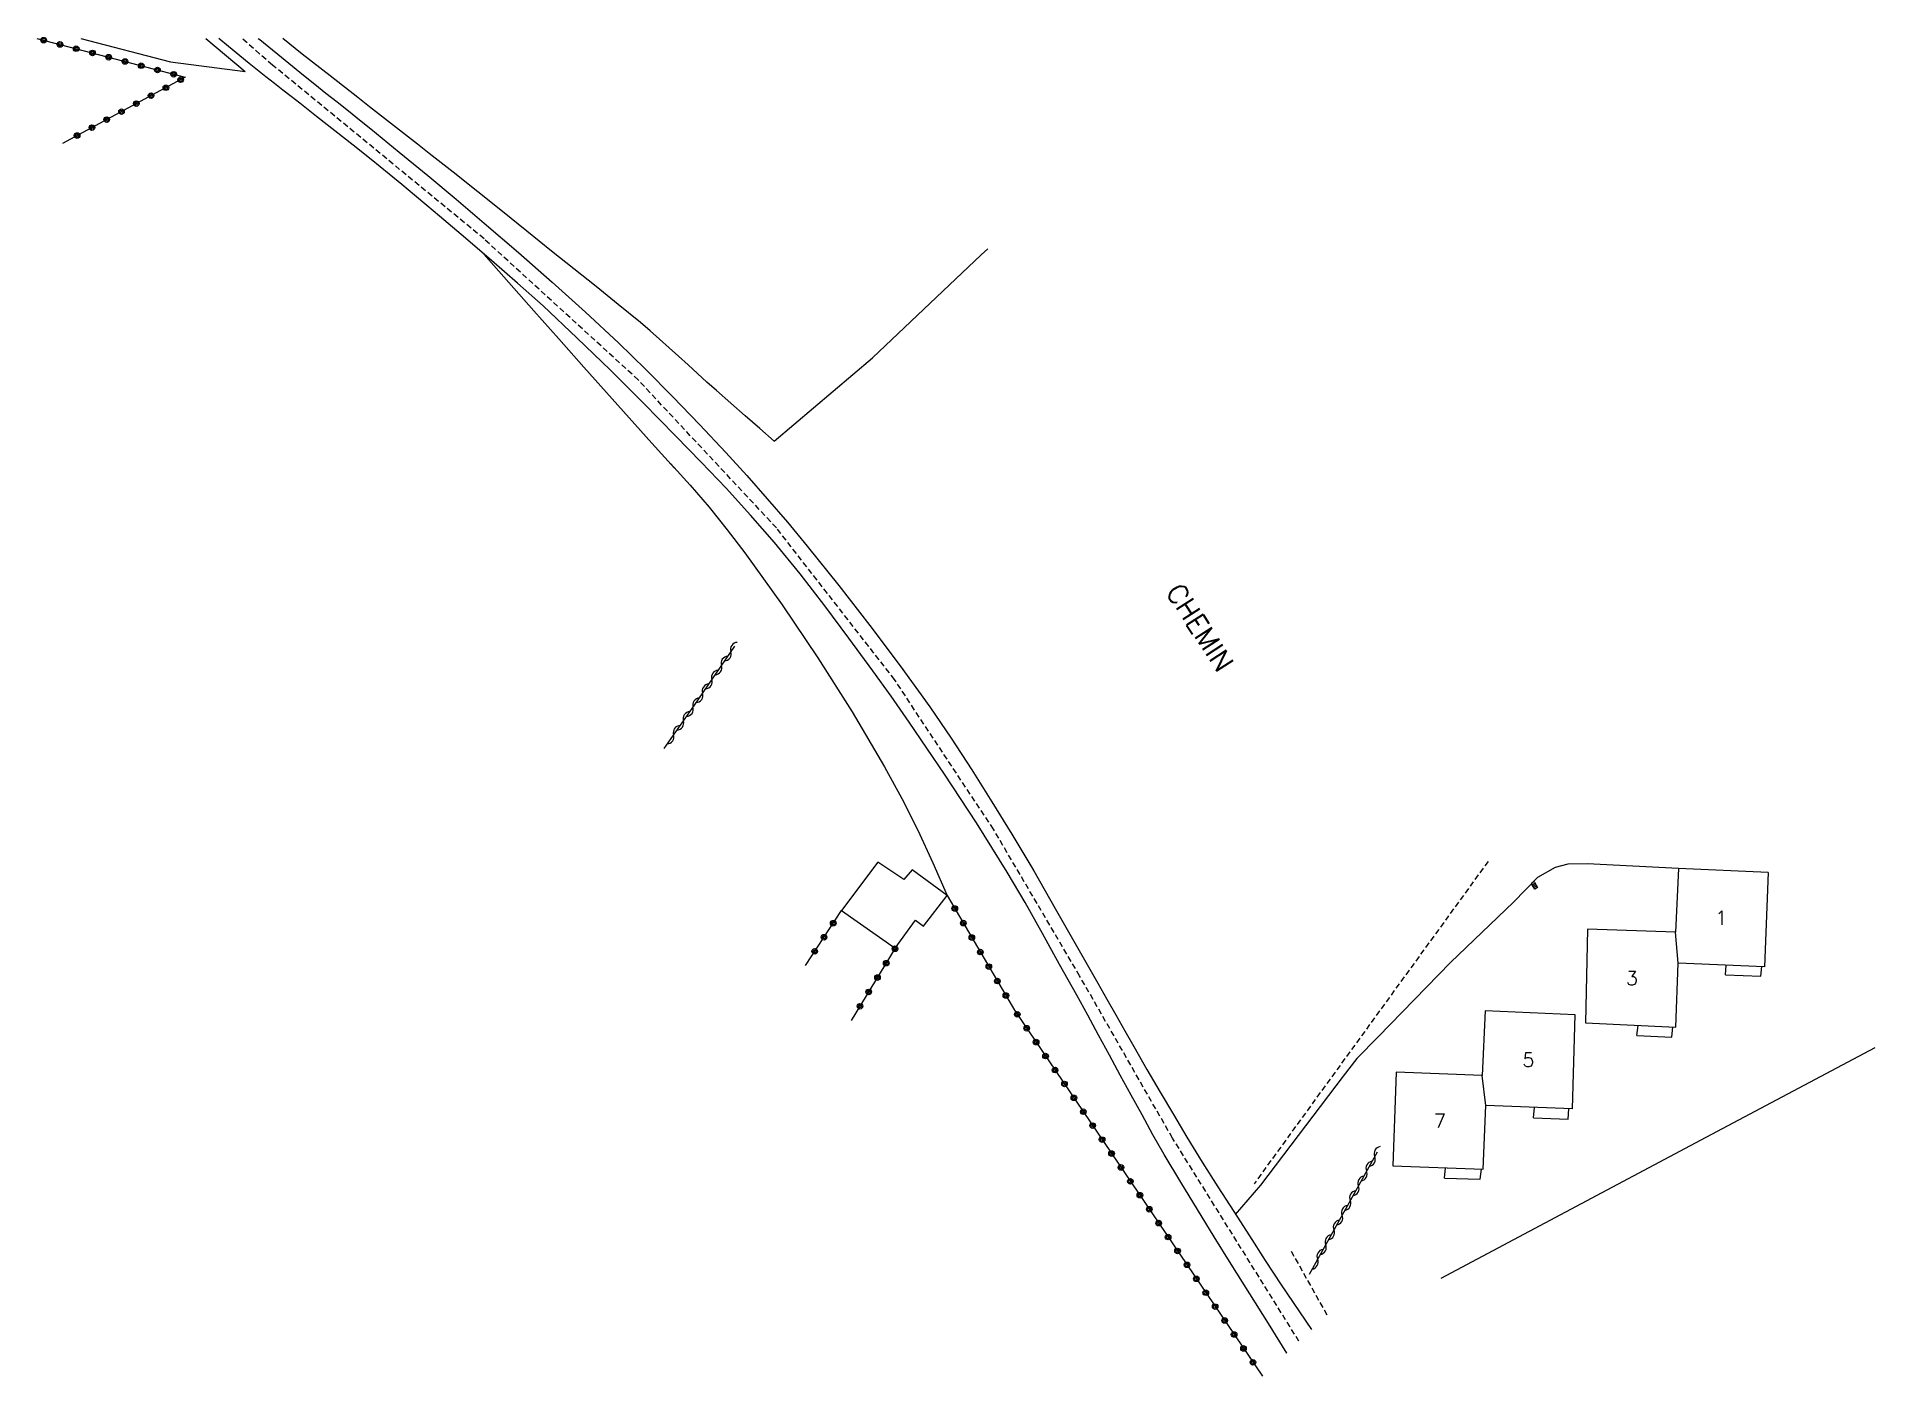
# Model space of a CAD drawing. Header units: millimetres. Extents: x 128208 to 129000, y 141060 to 142000.
# Drawn here: x 128207.8 to 128371.9, y 141880.6 to 142000.1 of the extents above; entities that cross this region are included whole.
import ezdxf
from ezdxf.enums import TextEntityAlignment as Align

# ---------------------------------------------------------------- set-up
doc = ezdxf.new("R2010")
doc.units = ezdxf.units.MM
doc.linetypes.add('DASHED', pattern=[0.75, 0.5, -0.25])
doc.layers.get('0').update_dxf_attribs({"linetype": 'CONTINUOUS'})
for name, color, linetype in [('W0001', 6, 'DASHED'), ('W0008', 7, 'CONTINUOUS'), ('W0017', 7, 'CONTINUOUS'), ('W0101', 7, 'CONTINUOUS'), ('W0104', 1, 'CONTINUOUS'), ('W0112', 1, 'DASHED'), ('W0211', 2, 'CONTINUOUS'), ('W0310', 3, 'CONTINUOUS'), ('W0322', 7, 'CONTINUOUS'), ('W0323', 7, 'CONTINUOUS'), ('W0330', 7, 'CONTINUOUS'), ('W0401', 7, 'CONTINUOUS'), ('W0989', 7, 'CONTINUOUS'), ('W0991', 7, 'CONTINUOUS'), ('W1102', 7, 'CONTINUOUS')]:
    doc.layers.add(name, color=color, linetype=linetype)
doc.styles.get("Standard").update_dxf_attribs({"font": 'romans.shx', "width": 0.85})

msp = doc.modelspace()

# ---------------------------------------------------------------- texts
at = {"layer": 'W0989'}
msp.add_text('CHEMIN', height=1.75, rotation=302.8518, dxfattribs=at).set_placement((128311.64, 141947.43), align=Align.MIDDLE_CENTER)
at = {"layer": 'W0991'}
for s, p in [('1', (128358.17, 141921.54)), ('3', (128350.21, 141916.14)), ('5', (128340.96, 141908.85)), ('7', (128333.06, 141903.43))]:
    msp.add_text(s, height=1.25, dxfattribs=at).set_placement(p, align=Align.MIDDLE_CENTER)

# ---------------------------------------------------------------- blocks, each defined once
blk = doc.blocks.new('T401')
for p, q in [((-0.3, 0.3), (0, 0.3)), ((-0.3, -0.25), (-0.3, 0.3)), ((-0.3, 0.15), (0, 0.15)), ((-0.3, 0), (0, 0)), ((0, 0.3), (0, -0.25)), ((-0.3, -0.15), (0, -0.15)), ((-0.3, -0.25), (-0.3, -0.3)), ((-0.3, -0.3), (0, -0.3)), ((0, -0.3), (0, -0.25))]:
    blk.add_line(p, q)
blk = doc.blocks.new('t310o')
at = {"color": 0, "linetype": 'Continuous'}
for centre, start, end in [((-0.5, 0.38), 216.8699, 323.1304), ((0.5, -0.37), 36.8699, 143.1303)]:
    blk.add_arc(centre, 0.625, start, end, dxfattribs=at)
blk = doc.blocks.new('t323o')
at = {"color": 0, "linetype": 'Continuous'}
for radius in [0.25, 0.15]:
    blk.add_circle((0, 0), radius, dxfattribs=at)
blk = doc.blocks.new('t322o')
at = {"color": 0, "linetype": 'Continuous'}
for radius in [0.25, 0.15]:
    blk.add_circle((0, 0), radius, dxfattribs=at)

# ---------------------------------------------------------------- linework, layer by layer
at = {"layer": 'W0001'}
msp.add_lwpolyline([(128320.49, 141883.75), (128309.2, 141901.88), (128300.91, 141916.35), (128293.22, 141929.44), (128284.39, 141942.79), (128273.85, 141956.33), (128261.52, 141969.52), (128247.76, 141982.11), (128228.88, 141997.62), (128226.15, 142000)], dxfattribs=at)
at = {"layer": 'W0008'}
for points in [[(128319.39, 141882.69), (128319.39, 141882.69), (128317.76, 141885.33), (128316.1, 141887.97), (128314.44, 141890.62), (128312.93, 141893.06), (128311.42, 141895.5), (128309.93, 141897.95), (128308.47, 141900.42), (128307.46, 141902.18), (128306.48, 141903.95), (128305.5, 141905.72), (128304.53, 141907.5), (128303.57, 141909.29), (128302.61, 141911.07), (128301.64, 141912.84), (128300.66, 141914.62), (128299.13, 141917.38), (128297.6, 141920.14), (128296.05, 141922.89), (128294.45, 141925.61), (128293.09, 141927.82), (128291.71, 141930.01), (128290.29, 141932.19), (128288.86, 141934.35), (128287.29, 141936.68), (128285.71, 141939), (128284.09, 141941.3), (128282.45, 141943.58), (128280.32, 141946.48), (128278.17, 141949.38), (128275.96, 141952.23), (128273.68, 141955.03), (128271.55, 141957.47), (128269.36, 141959.86), (128267.13, 141962.2), (128264.88, 141964.52), (128261.97, 141967.48), (128259.03, 141970.41), (128256.05, 141973.29), (128253.02, 141976.13), (128250.75, 141978.17), (128248.43, 141980.18), (128246.1, 141982.16), (128243.77, 141984.14), (128242.66, 141985.08), (128241.55, 141986.02), (128240.43, 141986.95), (128239.3, 141987.88), (128237.69, 141989.18), (128236.07, 141990.47), (128234.44, 141991.75), (128232.81, 141993.04), (128232.06, 141993.63), (128231.31, 141994.22), (128230.55, 141994.8), (128229.8, 141995.39), (128229.05, 141995.98), (128228.29, 141996.57), (128227.55, 141997.17), (128226.8, 141997.77), (128224.95, 141999.28), (128224.08, 142000)], [(128227.61, 142000), (128227.74, 141999.89), (128229.67, 141998.32), (128230.66, 141997.51), (128231.65, 141996.71), (128232.65, 141995.92), (128233.65, 141995.12), (128234.65, 141994.33), (128235.65, 141993.54), (128236.65, 141992.74), (128237.64, 141991.94), (128240.19, 141989.85), (128242.74, 141987.76), (128245.27, 141985.66), (128247.78, 141983.52), (128250.82, 141980.9), (128253.83, 141978.26), (128256.82, 141975.57), (128259.75, 141972.84), (128262.2, 141970.45), (128264.62, 141968.03), (128266.99, 141965.56), (128269.33, 141963.06), (128271.2, 141961.01), (128273.03, 141958.93), (128274.83, 141956.83), (128276.6, 141954.69), (128279.42, 141951.18), (128282.2, 141947.62), (128284.91, 141944.02), (128287.54, 141940.36), (128289.45, 141937.57), (128291.29, 141934.74), (128293.08, 141931.88), (128294.85, 141929.01), (128296.82, 141925.71), (128298.74, 141922.37), (128300.64, 141919.03), (128302.54, 141915.69), (128303.35, 141914.28), (128304.15, 141912.87), (128304.95, 141911.46), (128305.75, 141910.05)], [(128305.75, 141910.05), (128306.91, 141908.01), (128308.09, 141905.98), (128309.28, 141903.97), (128310.49, 141901.96), (128311.86, 141899.74), (128313.25, 141897.54), (128314.66, 141895.34), (128316.07, 141893.15), (128317.48, 141890.96), (128318.9, 141888.77), (128321.6, 141884.81), (128321.6, 141884.81), (128321.6, 141884.81)]]:
    msp.add_lwpolyline(points, dxfattribs=at)
at = {"layer": 'W0017'}
msp.add_lwpolyline([(128354.35, 141925.92), (128346.2, 141926.34), (128344.47, 141926.31), (128343.36, 141926.03), (128341.78, 141925.12), (128339.63, 141922.93), (128334.01, 141917.54), (128327.57, 141910.92), (128325.66, 141908.99), (128324.44, 141907.39), (128317.05, 141897.67), (128314.79, 141895.05)], dxfattribs=at)
at = {"layer": 'W0101'}
for points in [[(128362.37, 141925.58), (128354.35, 141925.92), (128354.08, 141920.25)], [(128362.37, 141925.58), (128362.03, 141917.17)], [(128354.08, 141920.25), (128346.25, 141920.51), (128346.05, 141912.15), (128354.11, 141911.78)], [(128354.11, 141911.78), (128354.33, 141917.5)], [(128362.03, 141917.17), (128354.33, 141917.5)], [(128344.89, 141904.48), (128345.13, 141912.89), (128337.1, 141913.22), (128336.84, 141907.46)], [(128336.84, 141907.46), (128329.17, 141907.76), (128328.86, 141899.39), (128336.92, 141899.1), (128337.16, 141904.79)], [(128344.89, 141904.48), (128337.16, 141904.79)]]:
    msp.add_lwpolyline(points, dxfattribs=at)
at = {"layer": 'W0104'}
msp.add_lwpolyline([(128282.9, 141926.49), (128279.67, 141922.18), (128284.46, 141918.82), (128286.25, 141921.33), (128286.98, 141920.78), (128289.08, 141923.52), (128285.96, 141925.82), (128285.22, 141924.94)], close=True, dxfattribs=at)
for points in [[(128358.56, 141916.45), (128358.61, 141917.32)], [(128358.56, 141916.45), (128361.71, 141916.32)], [(128361.71, 141916.32), (128361.81, 141917.18)], [(128350.63, 141911.04), (128350.76, 141911.93)], [(128353.77, 141910.89), (128353.84, 141911.79)], [(128350.63, 141911.04), (128353.77, 141910.89)], [(128356.84, 141901.97), (128371.92, 141909.96)], [(128341.43, 141903.7), (128341.51, 141904.61)], [(128341.43, 141903.7), (128344.52, 141903.58)], [(128344.52, 141903.58), (128344.58, 141904.49)], [(128333.17, 141889.37), (128356.84, 141901.97)], [(128333.47, 141898.3), (128333.57, 141899.22)], [(128333.47, 141898.3), (128336.67, 141898.21)], [(128336.67, 141898.21), (128336.78, 141899.1)]]:
    msp.add_lwpolyline(points, dxfattribs=at)
at = {"layer": 'W0112'}
for points in [[(128337.37, 141926.57), (128316.49, 141897.81)], [(128319.79, 141891.79), (128323.08, 141885.93)]]:
    msp.add_lwpolyline(points, dxfattribs=at)
at = {"layer": 'W0211'}
for points in [[(128273.65, 141964.06), (128272.36, 141965.19), (128271.07, 141966.32), (128269.79, 141967.45), (128268.5, 141968.59), (128267.65, 141969.34), (128266.81, 141970.11), (128265.96, 141970.87), (128265.12, 141971.64), (128264.28, 141972.4), (128263.43, 141973.16), (128262.57, 141973.91), (128261.71, 141974.65), (128259.74, 141976.27), (128257.76, 141977.86), (128255.76, 141979.44), (128253.77, 141981.02), (128251.58, 141982.79), (128249.39, 141984.55), (128247.2, 141986.31), (128245, 141988.06), (128243.94, 141988.9), (128242.87, 141989.73), (128241.81, 141990.56), (128240.74, 141991.39), (128239.67, 141992.22), (128238.6, 141993.05), (128237.54, 141993.89), (128236.48, 141994.73), (128234.01, 141996.67), (128231.53, 141998.6), (128229.79, 142000)], [(128247.75, 141980.75), (128249.98, 141978.22), (128252.2, 141975.7), (128254.44, 141973.18), (128256.67, 141970.66), (128258.69, 141968.4), (128260.7, 141966.15), (128262.73, 141963.89), (128264.75, 141961.64)], [(128264.4, 141962.07), (128266.15, 141960.15), (128267.84, 141958.18), (128269.47, 141956.16), (128271.04, 141954.1), (128274.37, 141949.46), (128277.56, 141944.73), (128280.6, 141939.91), (128283.5, 141934.99), (128285.03, 141932.19), (128286.47, 141929.34), (128287.82, 141926.45), (128289.08, 141923.52)]]:
    msp.add_lwpolyline(points, dxfattribs=at)
at = {"layer": 'W0310'}
for points in [[(128263.82, 141936.65), (128266.55, 141940.52), (128270.13, 141945.77)], [(128321.42, 141889.75), (128327.49, 141900.66)]]:
    msp.add_lwpolyline(points, dxfattribs=at)
at = {"layer": 'W0322'}
for points in [[(128289.08, 141923.52), (128295.09, 141913.3)], [(128295.09, 141913.3), (128317.22, 141880.63)]]:
    msp.add_lwpolyline(points, dxfattribs=at)
at = {"layer": 'W0323'}
for points in [[(128207.84, 142000), (128221.08, 141996.53), (128210.12, 141990.61)], [(128276.45, 141917.29), (128279.67, 141922.18)], [(128284.46, 141918.82), (128280.53, 141912.36)]]:
    msp.add_lwpolyline(points, dxfattribs=at)
at = {"layer": 'W0330'}
for points in [[(128211.77, 142000), (128219.77, 141997.9), (128226.45, 141997.06)], [(128222.94, 142000), (128226.45, 141997.06)], [(128273.65, 141964.06), (128282.43, 141971.51), (128292.12, 141980.68), (128292.72, 141981.22)]]:
    msp.add_lwpolyline(points, dxfattribs=at)
at = {"layer": 'W1102'}
for points in [[(128354.33, 141917.5), (128354.08, 141920.25)], [(128337.16, 141904.79), (128336.84, 141907.46)]]:
    msp.add_lwpolyline(points, dxfattribs=at)

# ---------------------------------------------------------------- block references
at = {"layer": 'W0310'}
for p, rotation in [((128269.79, 141945.28), 55.70499951483329), ((128268.95, 141944.04), 55.70499951483329), ((128268.1, 141942.8), 55.70499951483329), ((128266.41, 141940.32), 54.80217401748333), ((128267.26, 141941.56), 55.70499951483329), ((128265.55, 141939.1), 54.80217401748333), ((128264.68, 141937.87), 54.80217401748333), ((128326.52, 141898.93), 60.92890790729447), ((128327.25, 141900.24), 60.92890790729447), ((128325.8, 141897.61), 60.92890790729447), ((128325.07, 141896.3), 60.92890790729447), ((128324.34, 141894.99), 60.92890790729447), ((128322.88, 141892.37), 60.92890790729447), ((128323.61, 141893.68), 60.92890790729447), ((128322.15, 141891.06), 60.92890790729447)]:
    msp.add_blockref('t310o', p, dxfattribs=dict(at, rotation=rotation))
at = {"layer": 'W0322'}
for p, rotation in [((128289.77, 141922.36), 300.4672602445824), ((128290.53, 141921.06), 300.4672602445824), ((128291.29, 141919.77), 300.4672602445824), ((128292.05, 141918.48), 300.4672602445824), ((128292.81, 141917.18), 300.4672602445824), ((128293.57, 141915.89), 300.4672602445824), ((128294.33, 141914.6), 300.4672602445824), ((128295.35, 141912.92), 304.1066194423997), ((128296.19, 141911.68), 304.1066194423997), ((128297.03, 141910.44), 304.1066194423997), ((128297.87, 141909.2), 304.1066194423997), ((128298.72, 141907.95), 304.1066194423997), ((128299.56, 141906.71), 304.1066194423997), ((128300.4, 141905.47), 304.1066194423997), ((128301.24, 141904.23), 304.1066194423997), ((128302.08, 141902.99), 304.1066194423997), ((128302.92, 141901.74), 304.1066194423997), ((128303.76, 141900.5), 304.1066194423997), ((128304.6, 141899.26), 304.1066194423997), ((128305.44, 141898.02), 304.1066194423997), ((128306.29, 141896.78), 304.1066194423997), ((128307.13, 141895.53), 304.1066194423997), ((128307.97, 141894.29), 304.1066194423997), ((128308.81, 141893.05), 304.1066194423997), ((128309.65, 141891.81), 304.1066194423997), ((128310.49, 141890.57), 304.1066194423997), ((128311.33, 141889.32), 304.1066194423997), ((128312.17, 141888.08), 304.1066194423997), ((128313.01, 141886.84), 304.1066194423997), ((128313.86, 141885.6), 304.1066194423997), ((128314.7, 141884.36), 304.1066194423997), ((128315.54, 141883.11), 304.1066194423997), ((128316.38, 141881.87), 304.1066194423997)]:
    msp.add_blockref('t322o', p, dxfattribs=dict(at, rotation=rotation))
at = {"layer": 'W0323'}
for p, rotation in [((128208.46, 141999.84), 345.3115915412844), ((128209.91, 141999.46), 345.3115915412844), ((128211.36, 141999.08), 345.3115915412844), ((128212.81, 141998.7), 345.3115915412844), ((128214.26, 141998.32), 345.3115915412844), ((128215.71, 141997.94), 345.3115915412844), ((128217.16, 141997.56), 345.3115915412844), ((128218.61, 141997.18), 345.3115915412844), ((128220.06, 141996.8), 345.3115915412844), ((128218.04, 141994.89), 208.3611692526899), ((128219.36, 141995.6), 208.3611692526899), ((128220.68, 141996.31), 208.3611692526899), ((128215.4, 141993.46), 208.3611692526899), ((128216.72, 141994.18), 208.3611692526899), ((128212.76, 141992.04), 208.3611692526899), ((128214.08, 141992.75), 208.3611692526899), ((128211.44, 141991.33), 208.3611692526899), ((128278.92, 141921.05), 56.68666641683841), ((128278.1, 141919.8), 56.68666641683841), ((128277.27, 141918.54), 56.68666641683841), ((128284.43, 141918.77), 238.6617220760851), ((128282.87, 141916.2), 238.6617220760851), ((128283.65, 141917.48), 238.6617220760851), ((128282.09, 141914.92), 238.6617220760851), ((128281.31, 141913.64), 238.6617220760851)]:
    msp.add_blockref('t323o', p, dxfattribs=dict(at, rotation=rotation))
at = {"layer": 'W0401', "rotation": 210.6422726644719}
msp.add_blockref('T401', (128341.38, 141924.35), dxfattribs=at)

msp.set_redraw_order([(e.dxf.handle, doc.entitydb.next_handle()) for e in msp.query("TEXT MTEXT ATTDEF DIMENSION ARC_DIMENSION")])  # texts and dimensions are drawn at this point

doc.saveas('drawing.dxf')
